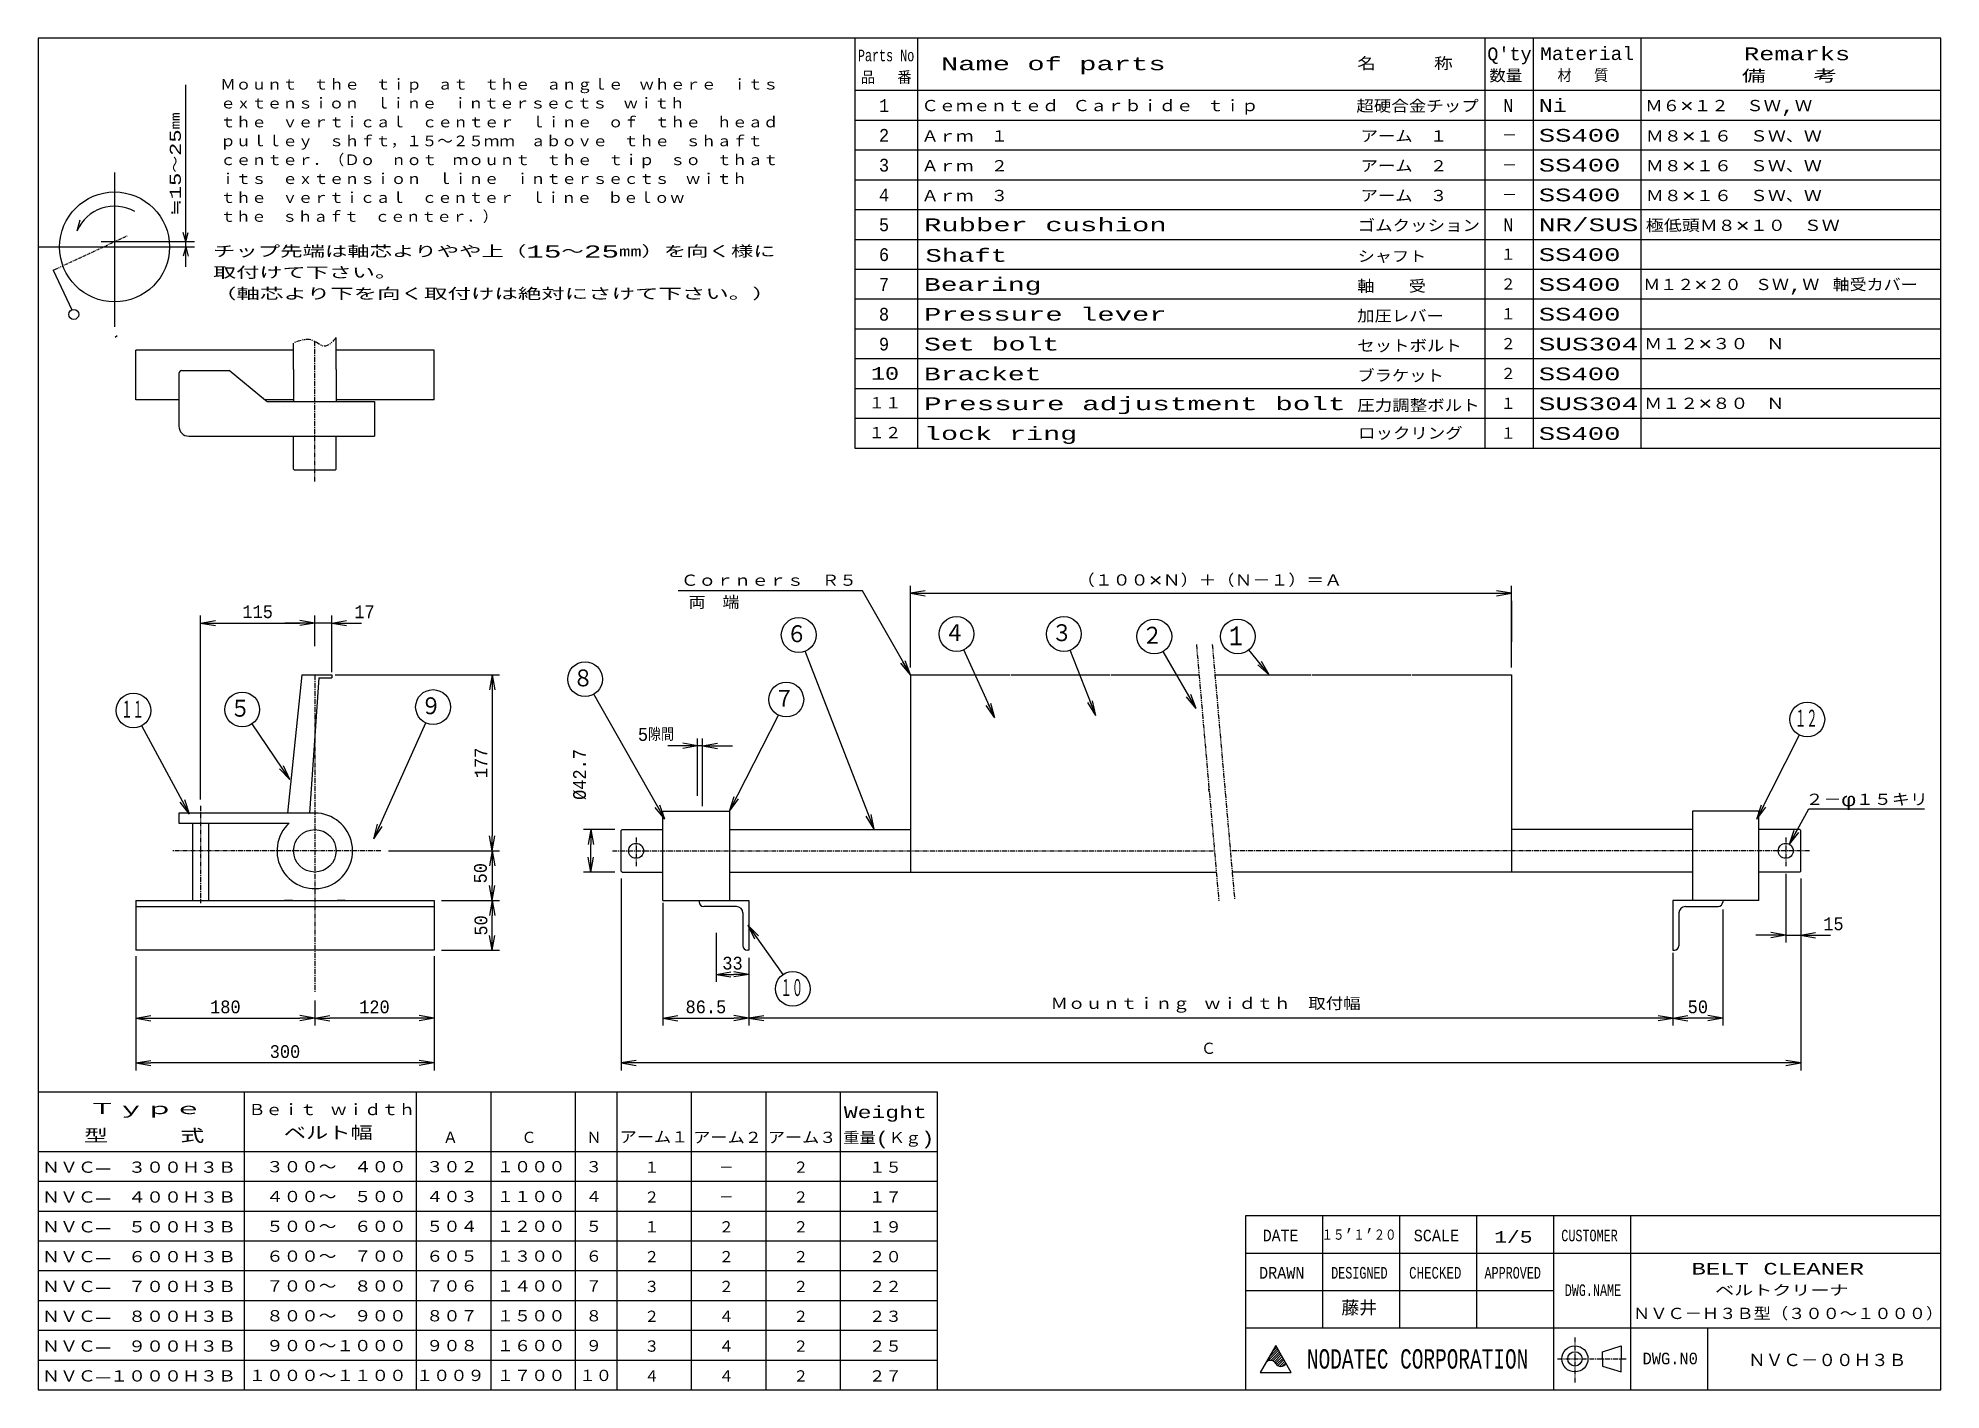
# Model space of a CAD drawing. Extents: x 100 to 2015, y 75 to 1435.
import ezdxf
from ezdxf.enums import TextEntityAlignment as Align

# ---------------------------------------------------------------- set-up
doc = ezdxf.new("R2010")
doc.units = 0
for name, pattern in [('EXLTYPE1', [1.2, 0.6, -0.6]), ('EXLTYPE2', [8, 5, -1, 1, -1]), ('EXLTYPE3', [10, 5, -1, 1, -1, 1, -1])]:
    doc.linetypes.add(name, pattern=pattern)
doc.layers.get('0').update_dxf_attribs({"linetype": 'CONTINUOUS'})
doc.layers.get('DEFPOINTS').update_dxf_attribs({"linetype": 'CONTINUOUS'})
doc.styles.add('EXCADDIM1', font='monotxt', dxfattribs={"width": 0.92, "bigfont": 'extfont'})
doc.styles.add('EXCADSTD', font='monotxt', dxfattribs={"bigfont": 'extfont'})
doc.styles.get("Standard").update_dxf_attribs({"font": 'monotxt', "bigfont": 'extfont'})
doc.dimstyles.new('ISO-25', dxfattribs={"dimtxt": 2.5, "dimasz": 2.5, "dimexe": 1.25, "dimexo": 0.625, "dimtad": 1, "dimtxsty": 'STANDARD', "dimcen": 2.5, "dimazin": 3, "dimtfac": 1, "dimtmove": 0, "dimatfit": 3})

msp = doc.modelspace()

# ---------------------------------------------------------------- texts
at = {"color": 6, "linetype": 'CONTINUOUS', "style": 'EXCADSTD'}
for s, height, width, p, p2 in [('Parts No', 11.693, 0.722866, (925.07, 1411.65), (981.82, 1411.65)), ("Q'ty", 12.862, 1.255103, (1558.49, 1412.61), (1603.08, 1412.61)), ('Material', 12.862, 1.319919, (1611.6, 1412.91), (1706.19, 1412.91)), ('Remarks', 12.862, 1.319912, (1816.87, 1412.71), (1923.59, 1412.71)), ('品  番', 12.862, 1.112842, (928.03, 1388.81), (979.15, 1388.81)), ('Name of parts', 12.8622, 1.54528, (1008.59, 1402.71), (1234.8, 1402.71)), ('名    称', 12.862, 1.339643, (1427.63, 1402.71), (1523.63, 1402.71)), ('数量', 12.862, 1.638628, (1560.52, 1390.41), (1593.64, 1390.41)), ('材  質', 12.862, 1.112842, (1629.13, 1390.71), (1680.25, 1390.71)), ('備\u3000\u3000考', 12.862, 2.271569, (1814.57, 1390.21), (1910.57, 1390.21)), ('Ｍｏｕｎｔ\u3000ｔｈｅ\u3000ｔｉｐ\u3000ａｔ\u3000ｔｈｅ\u3000ａｎｇｌｅ\u3000ｗｈｅｒｅ\u3000ｉｔｓ', 12.2191, 1.496911, (283.35, 1382), (845.14, 1382)), ('ｅｘｔｅｎｓｉｏｎ\u3000ｌｉｎｅ\u3000ｉｎｔｅｒｓｅｃｔｓ\u3000ｗｉｔｈ', 12.2191, 1.496967, (283.35, 1363), (751.09, 1363)), ('1', 12.86, 1.514626, (946.26, 1360.71), (956.47, 1360.71)), ('Ｃｅｍｅｎｔｅｄ Ｃａｒｂｉｄｅ ｔｉｐ', 12.8622, 1.525284, (989.04, 1360.21), (1328.16, 1360.21)), ('超硬合金チップ', 12.862, 1.634283, (1426.7, 1359.91), (1549.82, 1359.91)), ('N', 12.86, 0.925605, (1574.49, 1360.71), (1584.7, 1360.71)), ('Ni', 12.862, 1.70553, (1610.28, 1360.71), (1638.49, 1360.71)), ('Ｍ６×１２\u3000ＳＷ,Ｗ', 12.862, 1.624189, (1717.36, 1360.21), (1885.48, 1360.21)), ('ｔｈｅ\u3000ｖｅｒｔｉｃａｌ\u3000ｃｅｎｔｅｒ\u3000ｌｉｎｅ\u3000ｏｆ\u3000ｔｈｅ\u3000ｈｅａｄ', 12.2191, 1.496911, (283.35, 1344), (845.14, 1344)), ('2', 12.86, 0.980052, (946.26, 1330.71), (956.47, 1330.71)), ('Ａｒｍ\u3000１', 12.862, 1.634942, (989.04, 1329.67), (1076.16, 1329.67)), ('アーム\u3000１', 12.862, 1.634942, (1431.03, 1329.67), (1518.15, 1329.67)), ('SS400', 12.862, 1.383656, (1610.28, 1330.71), (1692.49, 1330.71)), ('Ｍ８×１６\u3000ＳＷ、Ｗ', 12.862, 1.633797, (1718, 1329.71), (1895.12, 1329.71)), ('ｐｕｌｌｅｙ\u3000ｓｈｆｔ，１５～２５ｍｍ\u3000ａｂｏｖｅ\u3000ｔｈｅ\u3000ｓｈａｆｔ', 12.2191, 1.496919, (283.35, 1325), (829.47, 1325)), ('－', 12.86, 1.645752, (1573.16, 1330.53), (1588.28, 1330.53)), ('ｃｅｎｔｅｒ．（Ｄｏ\u3000ｎｏｔ\u3000ｍｏｕｎｔ\u3000ｔｈｅ\u3000ｔｉｐ\u3000ｓｏ\u3000ｔｈａｔ', 12.2191, 1.496911, (283.35, 1306), (845.14, 1306)), ('3', 12.86, 0.980052, (946.26, 1300.71), (956.47, 1300.71)), ('Ａｒｍ\u3000２', 12.862, 1.634942, (989.04, 1299.67), (1076.16, 1299.67)), ('アーム\u3000２', 12.862, 1.634942, (1431.03, 1299.67), (1518.15, 1299.67)), ('－', 12.86, 1.645752, (1573.16, 1300.53), (1588.28, 1300.53)), ('SS400', 12.862, 1.383656, (1610.28, 1300.71), (1692.49, 1300.71)), ('Ｍ８×１６\u3000ＳＷ、Ｗ', 12.862, 1.633797, (1718, 1299.71), (1895.12, 1299.71)), ('ｉｔｓ\u3000ｅｘｔｅｎｓｉｏｎ\u3000ｌｉｎｅ\u3000ｉｎｔｅｒｓｅｃｔｓ\u3000ｗｉｔｈ', 12.2191, 1.496928, (283.35, 1287), (813.79, 1287)), ('4', 12.86, 0.925605, (946.26, 1270.71), (956.47, 1270.71)), ('SS400', 12.862, 1.383656, (1610.28, 1270.71), (1692.49, 1270.71)), ('ｔｈｅ\u3000ｖｅｒｔｉｃａｌ\u3000ｃｅｎｔｅｒ\u3000ｌｉｎｅ\u3000ｂｅｌｏｗ', 12.2191, 1.496967, (283.35, 1268), (751.09, 1268)), ('Ａｒｍ\u3000３', 12.862, 1.634942, (989.04, 1269.67), (1076.16, 1269.67)), ('アーム\u3000３', 12.862, 1.634942, (1431.03, 1269.67), (1518.15, 1269.67)), ('－', 12.86, 1.645752, (1573.16, 1270.53), (1588.28, 1270.53)), ('Ｍ８×１６\u3000ＳＷ、Ｗ', 12.862, 1.633797, (1718, 1269.71), (1895.12, 1269.71)), ('ｔｈｅ\u3000ｓｈａｆｔ\u3000ｃｅｎｔｅｒ．）', 12.2191, 1.497192, (283.35, 1249), (562.99, 1249)), ('5', 12.86, 0.980052, (946.26, 1240.71), (956.47, 1240.71)), ('Rubber cushion', 12.8622, 1.62739, (991.59, 1240.71), (1235.8, 1240.71)), ('ゴムクッション', 12.862, 1.634283, (1428, 1239.68), (1551.12, 1239.68)), ('N', 12.86, 0.925605, (1574.49, 1240.71), (1584.7, 1240.71)), ('NR/SUS', 12.862, 1.319379, (1610.28, 1240.71), (1710.49, 1240.71)), ('極低頭Ｍ８×１０\u3000ＳＷ', 12.8622, 1.633695, (1718, 1239.71), (1913.12, 1239.71)), ('チップ先端は軸芯よりやや上（15～25㎜）を向く様に', 12.2191, 2.057259, (276.13, 1214.12), (842.33, 1214.12)), ('6', 12.86, 0.980052, (946.26, 1210.71), (956.47, 1210.71)), ('Shaft', 12.862, 1.677683, (993.05, 1209.91), (1075.26, 1209.91)), ('シャフト', 12.472, 1.68664, (1427.99, 1208.84), (1497.11, 1208.84)), ('１', 12.86, 1.645752, (1571.94, 1210.71), (1587.06, 1210.71)), ('SS400', 12.862, 1.383656, (1610.28, 1210.71), (1692.49, 1210.71)), ('取付けて下さい。', 12.219, 2.269555, (276.13, 1192.75), (462.33, 1192.75)), ('7', 12.86, 0.980052, (946.26, 1180.71), (956.47, 1180.71)), ('Bearing', 12.862, 1.707889, (991.59, 1180.71), (1109.8, 1180.71)), ('軸\u3000\u3000受', 12.862, 1.63553, (1427.63, 1178.68), (1496.75, 1178.68)), ('２', 12.86, 1.645752, (1571.94, 1180.71), (1587.06, 1180.71)), ('SS400', 12.862, 1.383656, (1610.28, 1180.71), (1692.49, 1180.71)), ('Ｍ１２×２０ ＳＷ,Ｗ 軸受カバー', 12.8622, 1.497736, (1715.4, 1180.21), (1991.52, 1180.21)), ('（軸芯より下を向く取付けは絶対にさけて下さい。）', 12.2191, 2.26826, (276.13, 1171.37), (842.33, 1171.37)), ('8', 12.86, 0.980052, (946.26, 1150.71), (956.47, 1150.71)), ('Pressure lever', 12.8622, 1.741094, (991.59, 1150.71), (1235.8, 1150.71)), ('加圧レバー', 12.862, 1.634942, (1427.63, 1148.68), (1514.75, 1148.68)), ('１', 12.86, 1.645752, (1571.94, 1150.71), (1587.06, 1150.71)), ('SS400', 12.862, 1.383656, (1610.28, 1150.71), (1692.49, 1150.71)), ('9', 12.86, 1.041305, (946.26, 1120.71), (956.47, 1120.71)), ('Set bolt', 12.862, 1.751023, (991.59, 1120.71), (1127.8, 1120.71)), ('セットボルト', 12.862, 1.634556, (1427.63, 1118.68), (1532.75, 1118.68)), ('２', 12.86, 1.645752, (1571.94, 1120.71), (1587.06, 1120.71)), ('SUS304', 12.862, 1.363359, (1610.28, 1120.71), (1710.49, 1120.71)), ('Ｍ１２×３０\u3000Ｎ', 12.862, 1.63408, (1716.36, 1120.71), (1857.48, 1120.71)), ('10', 12.862, 1.244576, (938.26, 1091.21), (966.47, 1091.21)), ('Bracket', 12.862, 1.663719, (991.59, 1090.71), (1109.8, 1090.71)), ('ブラケット', 12.862, 1.634942, (1427.63, 1088.68), (1514.75, 1088.68)), ('２', 12.86, 1.645752, (1571.94, 1090.71), (1587.06, 1090.71)), ('SS400', 12.862, 1.383656, (1610.28, 1090.71), (1692.49, 1090.71)), ('１１', 12.862, 1.638628, (935.71, 1061.21), (968.83, 1061.21)), ('Pressure adjustment bolt', 12.8622, 1.693386, (991.59, 1060.71), (1415.8, 1060.71)), ('圧力調整ボルト', 12.862, 1.634283, (1427.63, 1058.68), (1550.75, 1058.68)), ('１', 12.86, 1.645752, (1571.94, 1060.71), (1587.06, 1060.71)), ('SUS304', 12.862, 1.363359, (1610.28, 1060.71), (1710.49, 1060.71)), ('Ｍ１２×８０\u3000Ｎ', 12.862, 1.63408, (1716.36, 1060.71), (1857.48, 1060.71)), ('１２', 12.862, 1.638628, (935.71, 1031.21), (968.83, 1031.21)), ('lock ring', 12.862, 1.824408, (991.59, 1030.71), (1145.8, 1030.71)), ('ロックリング', 12.862, 1.634556, (1428.5, 1030.71), (1533.62, 1030.71)), ('１', 12.86, 1.645752, (1571.94, 1030.71), (1587.06, 1030.71)), ('SS400', 12.862, 1.383656, (1610.28, 1030.71), (1692.49, 1030.71)), ('Ｃｏｒｎｅｒｓ\u3000Ｒ５', 12.862, 1.633797, (746.95, 882.71), (924.07, 882.71)), ('両\u3000端', 12.862, 1.636532, (754.64, 860.74), (805.76, 860.74)), ('６', 19.29, 1.508606, (853.13, 825.44), (873.91, 825.44)), ('４', 19.29, 1.508606, (1011.98, 826.44), (1032.76, 826.44)), ('３', 19.29, 1.508606, (1119.98, 826.44), (1140.76, 826.44)), ('２', 19.29, 1.508606, (1210.98, 823.94), (1231.76, 823.94)), ('1', 19.29, 1.388407, (1298.48, 823.94), (1312.51, 823.94)), ('８', 19.29, 1.508606, (638.13, 780.94), (658.91, 780.94)), ('１１', 19.292, 0.751038, (183.63, 749.44), (206.39, 749.44)), ('５', 19.29, 1.508606, (293.13, 750.44), (313.91, 750.44)), ('９', 19.29, 1.508606, (485.13, 752.94), (505.91, 752.94)), ('７', 19.29, 1.508606, (840.63, 760.44), (861.41, 760.44)), ('１２', 19.292, 0.751038, (1868.13, 740.44), (1890.89, 740.44)), ('２－φ１５キリ', 12.862, 1.634283, (1878.75, 662.31), (2001.87, 662.31)), ('１０', 19.292, 0.751038, (847.13, 469.44), (869.89, 469.44)), ('Ｔｙｐｅ', 12.862, 2.725883, (150.24, 351.21), (265.44, 351.21)), ('Ｂｅｉｔ ｗｉｄｔｈ', 12.862, 1.524933, (311.7, 350.21), (479.82, 350.21)), ('Weight', 11.693, 1.5303, (910.89, 348.51), (994.4, 348.51)), ('型\u3000\u3000\u3000式', 14.031, 2.081524, (146.26, 323.41), (267.26, 323.41)), ('ベルト幅', 14.031, 1.944723, (347.26, 326.41), (436.92, 326.41)), ('Ａ', 12.86, 1.645752, (507.45, 322.21), (522.57, 322.21)), ('Ｃ', 12.86, 1.645752, (586.48, 322.21), (601.6, 322.21)), ('Ｎ', 12.86, 1.645752, (651.91, 322.21), (667.03, 322.21)), ('アーム１', 12.862, 1.63553, (685.33, 322.71), (754.45, 322.71)), ('アーム２', 12.862, 1.63553, (759.33, 322.21), (828.45, 322.21)), ('アーム３', 12.862, 1.63553, (834.33, 322.21), (903.45, 322.21)), ('重量(Ｋｇ)', 12.472, 1.607414, (910.16, 322.14), (1001.81, 322.14)), ('ＮＶＣ―\u3000３００Ｈ３Ｂ', 12.8622, 1.633695, (104, 292.21), (299.12, 292.21)), ('\u3000３００～\u3000４００', 12.862, 1.633923, (311.82, 292.71), (470.94, 292.71)), ('\u3000３０２', 12.862, 1.63553, (473.33, 292.71), (542.45, 292.71)), ('１０００', 12.862, 1.63553, (561.67, 292.71), (630.79, 292.71)), ('\u3000３', 12.862, 1.638628, (634.47, 292.71), (667.59, 292.71)), ('１', 12.86, 1.645752, (710.07, 292.21), (725.19, 292.21)), ('－', 12.86, 1.645752, (785.07, 292.21), (800.19, 292.21)), ('２', 12.86, 1.645752, (860.07, 292.21), (875.19, 292.21)), ('１５', 12.862, 1.638628, (936.17, 292.21), (969.29, 292.21)), ('ＮＶＣ―\u3000４００Ｈ３Ｂ', 12.8622, 1.633695, (104, 262.21), (299.12, 262.21)), ('\u3000４００～\u3000５００', 12.862, 1.633923, (311.82, 262.71), (470.94, 262.71)), ('\u3000４０３', 12.862, 1.63553, (473.33, 262.71), (542.45, 262.71)), ('１１００', 12.862, 1.63553, (561.67, 262.71), (630.79, 262.71)), ('\u3000４', 12.862, 1.638628, (634.47, 262.71), (667.59, 262.71)), ('２', 12.86, 1.645752, (710.07, 262.21), (725.19, 262.21)), ('－', 12.86, 1.645752, (785.07, 262.21), (800.19, 262.21)), ('２', 12.86, 1.645752, (860.07, 262.21), (875.19, 262.21)), ('１７', 12.862, 1.638628, (936.17, 262.21), (969.29, 262.21)), ('ＮＶＣ―\u3000５００Ｈ３Ｂ', 12.8622, 1.633695, (104, 232.21), (299.12, 232.21)), ('\u3000５００～\u3000６００', 12.862, 1.633923, (311.82, 232.71), (470.94, 232.71)), ('\u3000５０４', 12.862, 1.63553, (473.33, 232.71), (542.45, 232.71)), ('１２００', 12.862, 1.63553, (561.67, 232.71), (630.79, 232.71)), ('\u3000５', 12.862, 1.638628, (634.47, 232.71), (667.59, 232.71)), ('１', 12.86, 1.645752, (710.07, 232.21), (725.19, 232.21)), ('２', 12.86, 1.645752, (785.07, 232.21), (800.19, 232.21)), ('２', 12.86, 1.645752, (860.07, 232.21), (875.19, 232.21)), ('１９', 12.862, 1.638628, (936.17, 232.21), (969.29, 232.21)), ('DATE', 11.693, 0.889729, (1332.57, 224.51), (1368.24, 224.51)), ('１５’１’２０', 11.693, 1.098602, (1391.8, 224.99), (1467.04, 224.99)), ('SCALE', 11.693, 0.881936, (1484.44, 224.51), (1530.11, 224.51)), ('1/5', 11.693, 1.172055, (1565.48, 223.07), (1603.98, 223.07)), ('CUSTOMER', 11.693, 0.629161, (1632.97, 224.51), (1689.72, 224.51)), ('ＮＶＣ―\u3000６００Ｈ３Ｂ', 12.8622, 1.633695, (104, 202.21), (299.12, 202.21)), ('\u3000６００～\u3000７００', 12.862, 1.633923, (311.82, 202.71), (470.94, 202.71)), ('\u3000６０５', 12.862, 1.63553, (473.33, 202.71), (542.45, 202.71)), ('１３００', 12.862, 1.63553, (561.67, 202.71), (630.79, 202.71)), ('\u3000６', 12.862, 1.638628, (634.47, 202.71), (667.59, 202.71)), ('２', 12.86, 1.645752, (710.07, 202.21), (725.19, 202.21)), ('２', 12.86, 1.645752, (785.07, 202.21), (800.19, 202.21)), ('２', 12.86, 1.645752, (860.07, 202.21), (875.19, 202.21)), ('２０', 12.862, 1.638628, (936.17, 202.21), (969.29, 202.21)), ('DRAWN', 11.693, 0.804118, (1328.76, 187.01), (1374.43, 187.01)), ('DESIGNED', 11.693, 0.688676, (1401.35, 187.01), (1458.1, 187.01)), ('CHECKED', 11.693, 0.669158, (1479.8, 187.01), (1532.34, 187.01)), ('APPROVED', 11.693, 0.645089, (1555.67, 187.01), (1612.42, 187.01)), ('BELT CLEANER', 11.6929, 1.366692, (1764.02, 191.11), (1937.52, 191.11)), ('ＮＶＣ―\u3000７００Ｈ３Ｂ', 12.8622, 1.633695, (104, 172.21), (299.12, 172.21)), ('\u3000７００～\u3000８００', 12.862, 1.633923, (311.82, 172.71), (470.94, 172.71)), ('\u3000７０６', 12.862, 1.63553, (473.33, 172.71), (542.45, 172.71)), ('１４００', 12.862, 1.63553, (561.67, 172.71), (630.79, 172.71)), ('\u3000７', 12.862, 1.638628, (634.47, 172.71), (667.59, 172.71)), ('３', 12.86, 1.645752, (710.07, 172.21), (725.19, 172.21)), ('２', 12.86, 1.645752, (785.07, 172.21), (800.19, 172.21)), ('２', 12.86, 1.645752, (860.07, 172.21), (875.19, 172.21)), ('２２', 12.862, 1.638628, (936.17, 172.21), (969.29, 172.21)), ('DWG.NAME', 11.693, 0.649198, (1636.41, 169.51), (1693.16, 169.51)), ('ベルトクリーナ', 11.693, 1.961713, (1787.73, 169.11), (1922.08, 169.11)), ('ＮＶＣ―\u3000８００Ｈ３Ｂ', 12.8622, 1.633695, (104, 142.21), (299.12, 142.21)), ('\u3000８００～\u3000９００', 12.862, 1.633923, (311.82, 142.71), (470.94, 142.71)), ('\u3000８０７', 12.862, 1.63553, (473.33, 142.71), (542.45, 142.71)), ('１５００', 12.862, 1.63553, (561.67, 142.71), (630.79, 142.71)), ('\u3000８', 12.862, 1.638628, (634.47, 142.71), (667.59, 142.71)), ('２', 12.86, 1.645752, (710.07, 142.21), (725.19, 142.21)), ('４', 12.86, 1.645752, (785.07, 142.21), (800.19, 142.21)), ('２', 12.86, 1.645752, (860.07, 142.21), (875.19, 142.21)), ('２３', 12.862, 1.638628, (936.17, 142.21), (969.29, 142.21)), ('藤井', 14.811, 1.541604, (1411.6, 149.89), (1447.48, 149.89)), ('ＮＶＣ－Ｈ３Ｂ型（３００～１０００）', 12.8622, 1.587931, (1705.13, 145.09), (2017.33, 145.09)), ('ＮＶＣ―\u3000９００Ｈ３Ｂ', 12.8622, 1.633695, (104, 112.21), (299.12, 112.21)), ('\u3000９００～１０００', 12.862, 1.633923, (311.82, 112.71), (470.94, 112.71)), ('\u3000９０８', 12.862, 1.63553, (473.33, 112.71), (542.45, 112.71)), ('１６００', 12.862, 1.63553, (561.67, 112.71), (630.79, 112.71)), ('\u3000９', 12.862, 1.638628, (634.47, 112.71), (667.59, 112.71)), ('３', 12.86, 1.645752, (710.07, 112.21), (725.19, 112.21)), ('４', 12.86, 1.645752, (785.07, 112.21), (800.19, 112.21)), ('２', 12.86, 1.645752, (860.07, 112.21), (875.19, 112.21)), ('２５', 12.862, 1.638628, (936.17, 112.21), (969.29, 112.21)), ('DWG.N0', 11.693, 0.869388, (1714.71, 100.76), (1770.38, 100.76)), ('ＮＶＣ－００Ｈ３Ｂ', 14.031, 1.497762, (1820.97, 97.64), (1980.09, 97.64)), ('ＮＶＣ―１０００Ｈ３Ｂ', 12.8622, 1.633695, (104, 82.21), (299.12, 82.21)), ('１０００～１１００', 12.862, 1.633923, (311.82, 82.71), (470.94, 82.71)), ('１００９', 12.862, 1.63553, (480.33, 82.71), (549.45, 82.71)), ('１７００', 12.862, 1.63553, (561.67, 82.71), (630.79, 82.71)), ('１０', 12.862, 1.638628, (644.6, 82.71), (677.72, 82.71)), ('４', 12.86, 1.645752, (710.07, 82.21), (725.19, 82.21)), ('４', 12.86, 1.645752, (785.07, 82.21), (800.19, 82.21)), ('２', 12.86, 1.645752, (860.07, 82.21), (875.19, 82.21)), ('２７', 12.862, 1.638628, (936.17, 82.21), (969.29, 82.21))]:
    msp.add_text(s, height=height, dxfattribs=dict(at, width=width)).set_placement(p, p2, align=Align.FIT)
at = {"color": 6, "linetype": 'CONTINUOUS', "style": 'EXCADSTD', "width": 1.50094}
msp.add_text('≒15～25㎜', height=11.108, rotation=90, dxfattribs=at).set_placement((243.71, 1256.06), (243.71, 1360.07), align=Align.FIT)
at = {"color": 2, "linetype": 'CONTINUOUS', "style": 'EXCADSTD'}
for s, height, width, p, p2 in [('（１００×Ｎ）＋（Ｎ－１）＝Ａ', 12.8622, 1.633424, (1145.35, 882.96), (1412.47, 882.96)), ('Ｍｏｕｎｔｉｎｇ ｗｉｄｔｈ\u3000取付幅', 12.8622, 1.572825, (1118.87, 457.06), (1430.99, 457.06)), ('Ｃ', 12.86, 1.645752, (1270.37, 411.81), (1285.49, 411.81))]:
    msp.add_text(s, height=height, dxfattribs=dict(at, width=width)).set_placement(p, p2, align=Align.FIT)
at = {"color": 253, "linetype": 'CONTINUOUS', "style": 'EXCADSTD', "width": 0.648884}
msp.add_text('NODATEC CORPORATION', height=19.4882, dxfattribs=at).set_placement((1376.95, 96.45), (1599.75, 96.45), align=Align.FIT)

# ---------------------------------------------------------------- blocks, each defined once
blk = doc.blocks.new('EX_NORM')
at = {"color": 0, "linetype": 'CONTINUOUS'}
for q in [(-1, 0.17), (-1, 0), (-1, -0.17)]:
    blk.add_line((0, 0), q, dxfattribs=at)
blk = doc.blocks.new('*D15')
at = {"color": 2, "linetype": 'CONTINUOUS'}
for p, q in [((452.599996, 617.330005), (564.5, 617.330005)), ((557, 602.330005), (557, 582.330005)), ((505.999996, 567.330005), (564.5, 567.330005))]:
    blk.add_line(p, q, dxfattribs=at)
at = {"layer": 'DEFPOINTS', "color": 0}
for p in [(445.099996, 617.330005), (498.499996, 567.330005), (557, 567.330005)]:
    blk.add_point(p, dxfattribs=at)
at = {"color": 2, "xscale": 15, "yscale": 15, "zscale": 15}
for p, rotation in [((557, 617.330005), 90), ((557, 567.330005), 270)]:
    blk.add_blockref('EX_NORM', p, dxfattribs=dict(at, rotation=rotation))
at = {"color": 2, "insert": (545.25, 594.830005), "char_height": 12.8622054, "attachment_point": 5, "rotation": 90, "style": 'EXCADDIM1'}
blk.add_mtext('50', dxfattribs=at)
blk = doc.blocks.new('*D16')
at = {"color": 2, "linetype": 'CONTINUOUS'}
for p, q in [((557, 532.3), (557, 552.3)), ((506, 517.3), (564.5, 517.3))]:
    blk.add_line(p, q, dxfattribs=at)
at = {"layer": 'DEFPOINTS', "color": 0}
for p in [(557, 567.3), (557, 567.3), (498.5, 517.3)]:
    blk.add_point(p, dxfattribs=at)
at = {"color": 2, "xscale": 15, "yscale": 15, "zscale": 15}
for p, rotation in [((557, 567.3), 90), ((557, 517.3), 270)]:
    blk.add_blockref('EX_NORM', p, dxfattribs=dict(at, rotation=rotation))
at = {"color": 2, "insert": (545.8, 542.3), "char_height": 12.86, "attachment_point": 5, "rotation": 90, "style": 'EXCADDIM1'}
blk.add_mtext('50', dxfattribs=at)
blk = doc.blocks.new('*D17')
at = {"color": 2, "linetype": 'CONTINUOUS'}
for p, q in [((399, 794.3), (564.5, 794.3)), ((557, 779.3), (557, 632.3))]:
    blk.add_line(p, q, dxfattribs=at)
at = {"layer": 'DEFPOINTS', "color": 0}
for p in [(395.5, 794.3), (557, 617.3), (557, 617.3)]:
    blk.add_point(p, dxfattribs=at)
at = {"color": 2, "xscale": 15, "yscale": 15, "zscale": 15}
for p, rotation in [((557, 794.3), 90), ((557, 617.3), 270)]:
    blk.add_blockref('EX_NORM', p, dxfattribs=dict(at, rotation=rotation))
at = {"color": 2, "insert": (545.8, 705.8), "char_height": 12.86, "attachment_point": 5, "rotation": 90, "style": 'EXCADDIM1'}
blk.add_mtext('177', dxfattribs=at)
blk = doc.blocks.new('*D18')
at = {"color": 2, "linetype": 'CONTINUOUS'}
for p, q in [((263.5, 669), (263.5, 854)), ((278.5, 846.5), (363.5, 846.5)), ((378.5, 827.7), (378.5, 854))]:
    blk.add_line(p, q, dxfattribs=at)
at = {"layer": 'DEFPOINTS', "color": 0}
for p in [(378.5, 846.5), (378.5, 794.3), (263.5, 635.7)]:
    blk.add_point(p, dxfattribs=at)
at = {"color": 2, "xscale": 15, "yscale": 15, "zscale": 15, "rotation": 180}
blk.add_blockref('EX_NORM', (263.5, 846.5), dxfattribs=at)
at = {"color": 2, "xscale": 15, "yscale": 15, "zscale": 15}
blk.add_blockref('EX_NORM', (378.5, 846.5), dxfattribs=at)
at = {"color": 2, "insert": (321, 857.8), "char_height": 12.86, "attachment_point": 5, "style": 'EXCADDIM1'}
blk.add_mtext('115', dxfattribs=at)
blk = doc.blocks.new('*D19')
at = {"color": 2, "linetype": 'CONTINUOUS'}
for p, q in [((363.5, 846.5), (348.5, 846.5)), ((378.5, 823.2), (378.5, 854)), ((395.5, 846.5), (378.5, 846.5)), ((395.5, 797), (395.5, 854)), ((410.5, 846.5), (425.5, 846.5))]:
    blk.add_line(p, q, dxfattribs=at)
at = {"layer": 'DEFPOINTS', "color": 0}
for p in [(378.5, 846.5), (378.5, 820.5), (395.5, 794.3)]:
    blk.add_point(p, dxfattribs=at)
at = {"color": 2, "xscale": 15, "yscale": 15, "zscale": 15}
blk.add_blockref('EX_NORM', (378.5, 846.5), dxfattribs=at)
at = {"color": 2, "xscale": 15, "yscale": 15, "zscale": 15, "rotation": 180}
blk.add_blockref('EX_NORM', (395.5, 846.5), dxfattribs=at)
at = {"color": 2, "insert": (428.5, 857.8), "char_height": 12.86, "attachment_point": 5, "style": 'EXCADDIM1'}
blk.add_mtext('17', dxfattribs=at)
blk = doc.blocks.new('*D20')
at = {"color": 2, "linetype": 'CONTINUOUS'}
for p, q in [((680.3, 638.7), (648.8, 638.7)), ((656.3, 611), (656.3, 623.7)), ((680.3, 596), (648.8, 596))]:
    blk.add_line(p, q, dxfattribs=at)
at = {"layer": 'DEFPOINTS', "color": 0}
for p in [(656.3, 638.7), (687.8, 638.7), (687.8, 596)]:
    blk.add_point(p, dxfattribs=at)
at = {"color": 2, "xscale": 15, "yscale": 15, "zscale": 15}
for p, rotation in [((656.3, 638.7), 90), ((656.3, 596), 270)]:
    blk.add_blockref('EX_NORM', p, dxfattribs=dict(at, rotation=rotation))
at = {"color": 2, "insert": (645.1, 694.2), "char_height": 12.86, "attachment_point": 5, "rotation": 90, "style": 'EXCADDIM1'}
blk.add_mtext('%%c42.7', dxfattribs=at)
blk = doc.blocks.new('*D21')
at = {"color": 2, "linetype": 'CONTINUOUS'}
for p, q in [((1858.8, 594.1), (1858.8, 525)), ((1843.8, 532.5), (1828.8, 532.5)), ((1858.8, 532.5), (1873.8, 532.5)), ((1888.8, 532.5), (1903.8, 532.5))]:
    blk.add_line(p, q, dxfattribs=at)
at = {"layer": 'DEFPOINTS', "color": 0}
for p in [(1858.8, 601.6), (1873.8, 597), (1873.8, 532.5)]:
    blk.add_point(p, dxfattribs=at)
at = {"color": 2, "xscale": 15, "yscale": 15, "zscale": 15}
blk.add_blockref('EX_NORM', (1858.8, 532.5), dxfattribs=at)
at = {"color": 2, "xscale": 15, "yscale": 15, "zscale": 15, "rotation": 180}
blk.add_blockref('EX_NORM', (1873.8, 532.5), dxfattribs=at)
at = {"color": 2, "insert": (1906.8, 543.8), "char_height": 12.86, "attachment_point": 5, "style": 'EXCADDIM1'}
blk.add_mtext('15', dxfattribs=at)
blk = doc.blocks.new('*D22')
at = {"color": 2, "linetype": 'CONTINUOUS'}
for p, q in [((378.5, 466.930008), (378.5, 441.5)), ((483.499996, 449), (393.5, 449))]:
    blk.add_line(p, q, dxfattribs=at)
at = {"layer": 'DEFPOINTS', "color": 0}
for p in [(498.499996, 577.330006), (378.5, 474.430008), (378.5, 449)]:
    blk.add_point(p, dxfattribs=at)
at = {"color": 2, "xscale": 15, "yscale": 15, "zscale": 15, "rotation": 180}
blk.add_blockref('EX_NORM', (378.5, 449), dxfattribs=at)
at = {"color": 2, "xscale": 15, "yscale": 15, "zscale": 15}
blk.add_blockref('EX_NORM', (498.499996, 449), dxfattribs=at)
at = {"color": 2, "insert": (438.499998, 460.25), "char_height": 12.8622054, "attachment_point": 5, "style": 'EXCADDIM1'}
blk.add_mtext('120', dxfattribs=at)
blk = doc.blocks.new('*D23')
at = {"color": 2, "linetype": 'CONTINUOUS'}
blk.add_line((213.499996, 449), (363.5, 449), dxfattribs=at)
at = {"layer": 'DEFPOINTS', "color": 0}
for p in [(198.499996, 577.330006), (378.5, 504), (378.5, 449)]:
    blk.add_point(p, dxfattribs=at)
at = {"color": 2, "xscale": 15, "yscale": 15, "zscale": 15, "rotation": 180}
blk.add_blockref('EX_NORM', (198.499996, 449), dxfattribs=at)
at = {"color": 2, "xscale": 15, "yscale": 15, "zscale": 15}
blk.add_blockref('EX_NORM', (378.5, 449), dxfattribs=at)
at = {"color": 2, "insert": (288.499998, 460.25), "char_height": 12.8622054, "attachment_point": 5, "style": 'EXCADDIM1'}
blk.add_mtext('180', dxfattribs=at)
blk = doc.blocks.new('*D24')
at = {"color": 2, "linetype": 'CONTINUOUS'}
for p, q in [((198.5, 511.5), (198.5, 396.5)), ((498.5, 511.5), (498.5, 396.5)), ((483.5, 404), (213.5, 404))]:
    blk.add_line(p, q, dxfattribs=at)
at = {"layer": 'DEFPOINTS', "color": 0}
for p in [(198.5, 513.2), (498.5, 513.2), (198.5, 404)]:
    blk.add_point(p, dxfattribs=at)
at = {"color": 2, "xscale": 15, "yscale": 15, "zscale": 15, "rotation": 180}
blk.add_blockref('EX_NORM', (198.5, 404), dxfattribs=at)
at = {"color": 2, "xscale": 15, "yscale": 15, "zscale": 15}
blk.add_blockref('EX_NORM', (498.5, 404), dxfattribs=at)
at = {"color": 2, "insert": (348.5, 415.3), "char_height": 12.86, "attachment_point": 5, "style": 'EXCADDIM1'}
blk.add_mtext('300', dxfattribs=at)
blk = doc.blocks.new('*D25')
at = {"color": 2, "linetype": 'CONTINUOUS'}
for p, q in [((1795.349995, 558.330005), (1795.349995, 441.5)), ((1780.349995, 449), (1760.349995, 449))]:
    blk.add_line(p, q, dxfattribs=at)
at = {"layer": 'DEFPOINTS', "color": 0}
for p in [(1795.349995, 565.830005), (1745.349995, 474.000001), (1745.349995, 449)]:
    blk.add_point(p, dxfattribs=at)
at = {"color": 2, "xscale": 15, "yscale": 15, "zscale": 15, "rotation": 180}
blk.add_blockref('EX_NORM', (1745.349995, 449), dxfattribs=at)
at = {"color": 2, "xscale": 15, "yscale": 15, "zscale": 15}
blk.add_blockref('EX_NORM', (1795.349995, 449), dxfattribs=at)
at = {"color": 2, "insert": (1770.349995, 460.25), "char_height": 12.8622054, "attachment_point": 5, "style": 'EXCADDIM1'}
blk.add_mtext('50', dxfattribs=at)
blk = doc.blocks.new('*D26')
at = {"color": 2, "linetype": 'CONTINUOUS'}
for p, q in [((728.8, 564.9), (728.8, 441.5)), ((743.8, 449), (800.3, 449))]:
    blk.add_line(p, q, dxfattribs=at)
at = {"layer": 'DEFPOINTS', "color": 0}
for p in [(728.8, 587.6), (815.3, 474), (815.3, 449)]:
    blk.add_point(p, dxfattribs=at)
at = {"color": 2, "xscale": 15, "yscale": 15, "zscale": 15, "rotation": 180}
blk.add_blockref('EX_NORM', (728.8, 449), dxfattribs=at)
at = {"color": 2, "xscale": 15, "yscale": 15, "zscale": 15}
blk.add_blockref('EX_NORM', (815.3, 449), dxfattribs=at)
at = {"color": 2, "insert": (772.1, 460.3), "char_height": 12.86, "attachment_point": 5, "style": 'EXCADDIM1'}
blk.add_mtext('86.5', dxfattribs=at)
blk = doc.blocks.new('*D27')
at = {"color": 2, "linetype": 'CONTINUOUS'}
for p, q in [((782.349995, 534.930005), (782.349995, 485.5)), ((815.349995, 502.330005), (815.349995, 485.5)), ((797.349995, 493), (800.349995, 493))]:
    blk.add_line(p, q, dxfattribs=at)
at = {"layer": 'DEFPOINTS', "color": 0}
for p in [(782.349995, 542.430005), (815.349995, 509.830005), (815.349995, 493)]:
    blk.add_point(p, dxfattribs=at)
at = {"color": 2, "xscale": 15, "yscale": 15, "zscale": 15, "rotation": 180}
blk.add_blockref('EX_NORM', (782.349995, 493), dxfattribs=at)
at = {"color": 2, "xscale": 15, "yscale": 15, "zscale": 15}
blk.add_blockref('EX_NORM', (815.349995, 493), dxfattribs=at)
at = {"color": 2, "insert": (798.849995, 504.25), "char_height": 12.8622054, "attachment_point": 5, "style": 'EXCADDIM1'}
blk.add_mtext('33', dxfattribs=at)
blk = doc.blocks.new('*D28')
at = {"color": 2, "linetype": 'CONTINUOUS'}
for p, q in [((763.8, 672.7), (763.8, 730.5)), ((768.8, 662.4), (768.8, 730.5)), ((748.8, 723), (733.8, 723)), ((768.8, 723), (763.8, 723)), ((783.8, 723), (798.8, 723))]:
    blk.add_line(p, q, dxfattribs=at)
at = {"layer": 'DEFPOINTS', "color": 0}
for p in [(763.8, 723), (763.8, 647.1), (768.8, 636.8)]:
    blk.add_point(p, dxfattribs=at)
at = {"color": 2, "xscale": 15, "yscale": 15, "zscale": 15}
blk.add_blockref('EX_NORM', (763.8, 723), dxfattribs=at)
at = {"color": 2, "xscale": 15, "yscale": 15, "zscale": 15, "rotation": 180}
blk.add_blockref('EX_NORM', (768.8, 723), dxfattribs=at)
at = {"color": 2, "insert": (721.8, 734.3), "char_height": 12.86, "attachment_point": 5, "style": 'EXCADDIM1'}
blk.add_mtext('5隙間', dxfattribs=at)

# ---------------------------------------------------------------- dimensions: what is measured, and where the dimension line sits
at = {"color": 2, "linetype": 'CONTINUOUS'}
for base, p1, p2, override, picture, middle in [((378.5, 846.5), (263.5, 635.67), (378.5, 794.33), {"dimtxt": 12.862205, "dimasz": 15, "dimexe": 7.5, "dimexo": 33.329999, "dimgap": 0, "dimtad": 1, "dimjust": 0, "dimtih": 0, "dimtoh": 0, "dimdec": 1, "dimzin": 8, "dimlunit": 2, "dimtxsty": 'EXCADDIM1', "dimblk1": 'EX_NORM', "dimblk2": 'EX_NORM', "dimsah": 1, "dimse1": 0, "dimse2": 0, "dimclrd": 2, "dimclre": 2, "dimclrt": 2, "dimtmove": 2}, '*D18', (321, 857.75)), ((378.5, 846.5), (395.5, 794.33), (378.5, 820.5), {"dimtxt": 12.862205, "dimasz": 15, "dimexe": 7.5, "dimexo": 2.67, "dimgap": 0, "dimtad": 1, "dimjust": 1, "dimtih": 0, "dimtoh": 0, "dimdec": 1, "dimzin": 8, "dimlunit": 2, "dimtxsty": 'EXCADDIM1', "dimblk1": 'EX_NORM', "dimblk2": 'EX_NORM', "dimsah": 1, "dimse1": 0, "dimse2": 0, "dimclrd": 2, "dimclre": 2, "dimclrt": 2, "dimtmove": 2}, '*D19', (428.5, 857.75)), ((1873.85, 532.5), (1858.85, 601.57), (1873.85, 596.98), {"dimtxt": 12.862205, "dimasz": 15, "dimexe": 7.5, "dimexo": 7.5, "dimgap": 0, "dimtad": 1, "dimjust": 2, "dimtih": 0, "dimtoh": 0, "dimdec": 1, "dimzin": 8, "dimlunit": 2, "dimtxsty": 'EXCADDIM1', "dimblk1": 'EX_NORM', "dimblk2": 'EX_NORM', "dimsah": 1, "dimse1": 0, "dimse2": 1, "dimclrd": 2, "dimclre": 2, "dimclrt": 2, "dimtmove": 2}, '*D21', (1906.85, 543.75)), ((378.5, 449), (198.5, 577.33), (378.5, 504), {"dimtxt": 12.862205, "dimasz": 15, "dimexe": 0, "dimexo": 0, "dimgap": 0, "dimtad": 1, "dimjust": 0, "dimtih": 0, "dimtoh": 0, "dimdec": 1, "dimzin": 8, "dimlunit": 2, "dimtxsty": 'EXCADDIM1', "dimblk1": 'EX_NORM', "dimblk2": 'EX_NORM', "dimsah": 1, "dimse1": 1, "dimse2": 1, "dimclrd": 2, "dimclre": 2, "dimclrt": 2, "dimtmove": 2}, '*D23', (288.5, 460.25)), ((378.5, 449), (498.5, 577.33), (378.5, 474.43), {"dimtxt": 12.862205, "dimasz": 15, "dimexe": 7.5, "dimexo": 7.5, "dimgap": 0, "dimtad": 1, "dimjust": 0, "dimtih": 0, "dimtoh": 0, "dimdec": 1, "dimzin": 8, "dimlunit": 2, "dimtxsty": 'EXCADDIM1', "dimblk1": 'EX_NORM', "dimblk2": 'EX_NORM', "dimsah": 1, "dimse1": 1, "dimse2": 0, "dimclrd": 2, "dimclre": 2, "dimclrt": 2, "dimtmove": 2}, '*D22', (438.5, 460.25)), ((815.35, 449), (728.85, 587.58), (815.35, 474), {"dimtxt": 12.862205, "dimasz": 15, "dimexe": 7.5, "dimexo": 22.730009, "dimgap": 0, "dimtad": 1, "dimjust": 0, "dimtih": 0, "dimtoh": 0, "dimdec": 1, "dimzin": 8, "dimlunit": 2, "dimtxsty": 'EXCADDIM1', "dimblk1": 'EX_NORM', "dimblk2": 'EX_NORM', "dimsah": 1, "dimse1": 0, "dimse2": 1, "dimclrd": 2, "dimclre": 2, "dimclrt": 2, "dimtmove": 2}, '*D26', (772.1, 460.25)), ((1745.35, 449), (1795.35, 565.83), (1745.35, 474), {"dimtxt": 12.862205, "dimasz": 15, "dimexe": 7.5, "dimexo": 7.5, "dimgap": 0, "dimtad": 1, "dimjust": 0, "dimtih": 0, "dimtoh": 0, "dimdec": 1, "dimzin": 8, "dimlunit": 2, "dimtxsty": 'EXCADDIM1', "dimblk1": 'EX_NORM', "dimblk2": 'EX_NORM', "dimsah": 1, "dimse1": 0, "dimse2": 1, "dimclrd": 2, "dimclre": 2, "dimclrt": 2, "dimtmove": 2}, '*D25', (1770.35, 460.25)), ((815.35, 493), (782.35, 542.43), (815.35, 509.83), {"dimtxt": 12.862205, "dimasz": 15, "dimexe": 7.5, "dimexo": 7.5, "dimgap": 0, "dimtad": 1, "dimjust": 0, "dimtih": 0, "dimtoh": 0, "dimdec": 1, "dimzin": 8, "dimlunit": 2, "dimtxsty": 'EXCADDIM1', "dimblk1": 'EX_NORM', "dimblk2": 'EX_NORM', "dimsah": 1, "dimse1": 0, "dimse2": 0, "dimclrd": 2, "dimclre": 2, "dimclrt": 2, "dimtmove": 2}, '*D27', (798.85, 504.25)), ((198.5, 404), (498.5, 513.17), (198.5, 513.17), {"dimtxt": 12.862205, "dimasz": 15, "dimexe": 7.5, "dimexo": 1.67, "dimgap": 0, "dimtad": 1, "dimjust": 0, "dimtih": 0, "dimtoh": 0, "dimdec": 1, "dimzin": 8, "dimlunit": 2, "dimtxsty": 'EXCADDIM1', "dimblk1": 'EX_NORM', "dimblk2": 'EX_NORM', "dimsah": 1, "dimse1": 0, "dimse2": 0, "dimclrd": 2, "dimclre": 2, "dimclrt": 2, "dimtmove": 2}, '*D24', (348.5, 415.25))]:
    dim = msp.add_linear_dim(base=base, p1=p1, p2=p2, dimstyle='ISO-25', override=override, dxfattribs=at)
    dim.commit()
    dim.dimension.update_dxf_attribs({"geometry": picture, "text_midpoint": middle, "dimtype": 160})
for base, p1, p2, override, picture, middle in [((557, 617.33), (395.5, 794.33), (557, 617.33), {"dimtxt": 12.862205, "dimasz": 15, "dimexe": 7.5, "dimexo": 3.5, "dimgap": 0, "dimtad": 1, "dimjust": 0, "dimtih": 0, "dimtoh": 0, "dimdec": 1, "dimzin": 8, "dimlunit": 2, "dimtxsty": 'EXCADDIM1', "dimblk1": 'EX_NORM', "dimblk2": 'EX_NORM', "dimsah": 1, "dimse1": 0, "dimse2": 1, "dimclrd": 2, "dimclre": 2, "dimclrt": 2, "dimtmove": 2}, '*D17', (545.75, 705.83)), ((557, 567.33), (498.5, 517.33), (557, 567.33), {"dimtxt": 12.862205, "dimasz": 15, "dimexe": 7.5, "dimexo": 7.5, "dimgap": 0, "dimtad": 1, "dimjust": 0, "dimtih": 0, "dimtoh": 0, "dimdec": 1, "dimzin": 8, "dimlunit": 2, "dimtxsty": 'EXCADDIM1', "dimblk1": 'EX_NORM', "dimblk2": 'EX_NORM', "dimsah": 1, "dimse1": 0, "dimse2": 1, "dimclrd": 2, "dimclre": 2, "dimclrt": 2, "dimtmove": 2}, '*D16', (545.75, 542.33))]:
    dim = msp.add_linear_dim(base=base, p1=p1, p2=p2, angle=90, dimstyle='ISO-25', override=override, dxfattribs=at)
    dim.commit()
    dim.dimension.update_dxf_attribs({"geometry": picture, "text_midpoint": middle, "dimtype": 160})
dim = msp.add_linear_dim(base=(763.85, 723), p1=(768.85, 636.83), p2=(763.85, 647.08), text='5隙間', dimstyle='ISO-25', override={"dimtxt": 12.862205, "dimasz": 15, "dimexe": 7.5, "dimexo": 25.569999, "dimgap": 0, "dimtad": 1, "dimjust": 2, "dimtih": 0, "dimtoh": 0, "dimdec": 1, "dimzin": 8, "dimlunit": 2, "dimtxsty": 'EXCADDIM1', "dimblk1": 'EX_NORM', "dimblk2": 'EX_NORM', "dimsah": 1, "dimse1": 0, "dimse2": 0, "dimclrd": 2, "dimclre": 2, "dimclrt": 2, "dimtmove": 2}, dxfattribs=at)
dim.commit()
dim.dimension.update_dxf_attribs({"geometry": '*D28', "text_midpoint": (721.85, 734.25), "dimtype": 160})
dim = msp.add_linear_dim(base=(656.35, 638.68), p1=(687.85, 595.98), p2=(687.85, 638.68), angle=90, text='%%c<>', dimstyle='ISO-25', override={"dimtxt": 12.862205, "dimasz": 15, "dimexe": 7.5, "dimexo": 7.5, "dimgap": 0, "dimtad": 1, "dimjust": 2, "dimtih": 0, "dimtoh": 0, "dimdec": 1, "dimzin": 8, "dimlunit": 2, "dimtxsty": 'EXCADDIM1', "dimblk1": 'EX_NORM', "dimblk2": 'EX_NORM', "dimsah": 1, "dimse1": 0, "dimse2": 0, "dimclrd": 2, "dimclre": 2, "dimclrt": 2, "dimtmove": 2}, dxfattribs=at)
dim.commit()
dim.dimension.update_dxf_attribs({"geometry": '*D20', "text_midpoint": (645.1, 694.18), "dimtype": 160})
dim = msp.add_linear_dim(base=(557, 567.33), p1=(445.1, 617.33), p2=(498.5, 567.33), angle=90, dimstyle='ISO-25', override={"dimtxt": 12.862205, "dimasz": 15, "dimexe": 7.5, "dimexo": 7.5, "dimgap": 0, "dimtad": 1, "dimjust": 0, "dimtih": 0, "dimtoh": 0, "dimdec": 1, "dimzin": 8, "dimlunit": 2, "dimtxsty": 'EXCADDIM1', "dimblk1": 'EX_NORM', "dimblk2": 'EX_NORM', "dimsah": 1, "dimse1": 0, "dimse2": 0, "dimclrd": 2, "dimclre": 2, "dimclrt": 2, "dimtmove": 2}, dxfattribs=at)
dim.commit()
dim.dimension.update_dxf_attribs({"geometry": '*D15', "text_midpoint": (545.25, 594.83), "dimtype": 160, "text_rotation": 90})

# ---------------------------------------------------------------- linework, layer by layer
at = {"color": 253, "linetype": 'CONTINUOUS'}
for p, q in [((2015, 1435), (100, 1435)), ((100, 1435), (100, 75)), ((2015, 75), (2015, 1435)), ((1345.52, 119.81), (1329.85, 92.69)), ((1338.25, 107.22), (1347.46, 116.44)), ((1341.63, 113.08), (1346.56, 118.01)), ((1345.01, 118.93), (1345.65, 119.58)), ((1361.18, 92.69), (1345.52, 119.81)), ((1337.66, 104.16), (1348.37, 114.87)), ((1340.73, 104.76), (1349.28, 113.3)), ((1342.71, 104.26), (1350.18, 111.73)), ((1344.23, 103.3), (1351.09, 110.16)), ((1345.37, 101.97), (1351.99, 108.59)), ((1346.41, 100.53), (1352.9, 107.03)), ((1347.8, 99.45), (1353.81, 105.46)), ((1349.62, 98.79), (1354.71, 103.89)), ((1352.15, 98.86), (1355.62, 102.32)), ((1329.85, 92.69), (1361.18, 92.69)), ((100, 75), (2015, 75))]:
    msp.add_line(p, q, dxfattribs=at)
at = {"color": 6, "linetype": 'CONTINUOUS'}
for p, q in [((922, 1435), (922, 1022.5)), ((985, 1435), (985, 1022.5)), ((1556, 1435), (1556, 1022.5)), ((1605, 1022.5), (1605, 1435)), ((1713, 1435), (1713, 1022.5)), ((248.66, 1204.84), (248.66, 1387.91)), ((922, 1382.5), (2015, 1382.5)), ((922, 1352.5), (2015, 1352.5)), ((922, 1322.5), (2015, 1322.5)), ((177, 1299.64), (177, 1144.5)), ((922, 1292.5), (2015, 1292.5)), ((139.35, 1241.14), (142.28, 1252.05)), ((922, 1262.5), (2015, 1262.5)), ((163.64, 1230.18), (257.38, 1230.18)), ((248.66, 1230.18), (246.18, 1239.45)), ((248.66, 1230.18), (251.14, 1239.45)), ((922, 1232.5), (2015, 1232.5)), ((101.14, 1224.86), (257.38, 1224.86)), ((248.66, 1224.86), (246.18, 1215.59)), ((248.66, 1224.86), (251.14, 1215.59)), ((115.26, 1201.39), (133.87, 1161.47)), ((922, 1202.5), (2015, 1202.5)), ((922, 1172.5), (2015, 1172.5)), ((922, 1142.5), (2015, 1142.5)), ((922, 1112.5), (2015, 1112.5)), ((922, 1082.5), (2015, 1082.5)), ((922, 1052.5), (2015, 1052.5)), ((922, 1022.5), (2015, 1022.5)), ((100, 375), (907.33, 375)), ((307.33, 375), (307.33, 75)), ((480.67, 375), (480.67, 75)), ((555.67, 375), (555.67, 75)), ((640.67, 375), (640.67, 75)), ((682.33, 375), (682.33, 75)), ((757.33, 375), (757.33, 75)), ((832.33, 375), (832.33, 75)), ((907.33, 375), (907.33, 75)), ((907.33, 375), (1004.83, 375)), ((1004.83, 375), (1004.83, 75)), ((100, 315), (1004.83, 315)), ((100, 285), (1004.83, 285)), ((100, 255), (1004.83, 255)), ((1392.5, 250), (1392.5, 137.5)), ((1470, 250), (1470, 137.5)), ((1547.5, 250), (1547.5, 137.5)), ((1625, 250), (1625, 75)), ((1702.5, 250), (1702.5, 75)), ((100, 225), (1004.83, 225)), ((1315, 212.5), (2015, 212.5)), ((100, 195), (1004.83, 195)), ((1315, 175), (1625, 175)), ((100, 165), (1004.83, 165)), ((100, 135), (1004.83, 135)), ((1315, 137.5), (2015, 137.5)), ((1780, 137.5), (1780, 75)), ((1674.35, 113.47), (1693.16, 119.38)), ((1693.16, 119.38), (1693.16, 106.25)), ((100, 105), (1004.83, 105)), ((1674.35, 106.25), (1674.35, 113.47)), ((1674.35, 106.25), (1674.35, 99.03)), ((1674.35, 99.03), (1693.16, 93.12)), ((1693.16, 93.12), (1693.16, 106.25))]:
    msp.add_line(p, q, dxfattribs=at)
at = {"color": 6, "linetype": 'EXLTYPE1'}
msp.add_line((125.05, 1205.95), (189.69, 1236.09), dxfattribs=at)
at = {"color": 6, "linetype": 'EXLTYPE3'}
for p, q in [((115.26, 1201.39), (125.05, 1205.95)), ((125.05, 1205.95), (125.3, 1205.41)), ((125.3, 1205.41), (125.26, 1205.39)), ((177.5, 1134), (179.57, 1135.74))]:
    msp.add_line(p, q, dxfattribs=at)
at = {"color": 7, "linetype": 'CONTINUOUS'}
for p, q in [((399.85, 1101.5), (399.85, 1133.57)), ((357.15, 1121), (198.5, 1121)), ((198.5, 1071), (198.5, 1121)), ((357.15, 1101.5), (357.15, 1128.2)), ((498.5, 1121), (399.85, 1121)), ((498.5, 1071), (498.5, 1121)), ((241.75, 1097.5), (241.75, 1078.5)), ((241.75, 1097.5), (241.75, 1044.5)), ((244.75, 1100.5), (292.16, 1100.5)), ((328.74, 1070.51), (292.16, 1100.5)), ((357.15, 1101.5), (357.15, 1074.5)), ((399.85, 1101.5), (399.85, 1074.5)), ((357.15, 1074.5), (357.15, 1069.5)), ((399.85, 1074.5), (399.85, 1069.5)), ((241.75, 1071), (198.5, 1071)), ((357.15, 1071), (327.99, 1071)), ((330.18, 1069.5), (438.7, 1069.5)), ((346.76, 1064.5), (346.75, 1064.5)), ((498.5, 1071), (399.85, 1071)), ((438.71, 1069.5), (438.67, 1034.47)), ((251.75, 1034.5), (438.67, 1034.5)), ((357.15, 1001.26), (357.15, 1033.5)), ((399.85, 1001.26), (399.85, 1033.5)), ((357.15, 1001.26), (358.15, 1000.26)), ((398.85, 1000.26), (358.15, 1000.26)), ((399.85, 1001.26), (398.85, 1000.26)), ((365.5, 794.33), (350.99, 655.33)), ((365.5, 794.33), (395.5, 794.33)), ((382.45, 791.33), (373.16, 655.33)), ((382.45, 791.33), (395.5, 791.33)), ((385.5, 794.33), (385.5, 794.33)), ((395.5, 794.33), (395.5, 791.33)), ((977.85, 794.33), (1077.85, 794.33)), ((977.85, 794.33), (977.85, 596.33)), ((1078.85, 794.33), (1178.85, 794.33)), ((1179.85, 794.33), (1268.38, 794.33)), ((1284.36, 794.33), (1380.85, 794.33)), ((1381.85, 794.33), (1481.85, 794.33)), ((1482.85, 794.33), (1582.85, 794.33)), ((1582.85, 794.33), (1582.85, 596.33)), ((378.5, 655.33), (241.75, 655.33)), ((241.75, 655.33), (241.75, 645.33)), ((728.85, 657.33), (795.85, 657.33)), ((728.85, 567.33), (728.85, 657.33)), ((795.85, 657.33), (795.85, 567.33)), ((1764.85, 657.33), (1764.85, 567.33)), ((1831.85, 657.33), (1764.85, 657.33)), ((1831.85, 567.33), (1831.85, 657.33)), ((241.75, 645.33), (352.81, 645.33)), ((255.5, 645.33), (255.5, 567.33)), ((271.5, 645.33), (271.5, 567.33)), ((687.85, 638.68), (686.85, 637.68)), ((686.85, 596.98), (686.85, 637.68)), ((687.85, 638.68), (728.85, 638.68)), ((795.85, 638.68), (977.85, 638.68)), ((1764.85, 638.68), (1582.85, 638.68)), ((1872.85, 638.68), (1831.85, 638.68)), ((1872.85, 638.68), (1873.85, 637.68)), ((1873.85, 596.98), (1873.85, 637.68)), ((687.85, 595.98), (686.85, 596.98)), ((687.85, 595.98), (728.85, 595.98)), ((795.85, 595.98), (1285.73, 595.98)), ((1764.85, 595.98), (1301.71, 595.98)), ((1872.85, 595.98), (1831.85, 595.98)), ((1872.85, 595.98), (1873.85, 596.98)), ((198.5, 567.33), (198.5, 517.33)), ((198.5, 567.33), (498.5, 567.33)), ((198.5, 561.33), (498.5, 561.33)), ((356, 567.33), (348, 567.33)), ((356.03, 567.33), (348.03, 567.33)), ((401, 567.33), (409, 567.33)), ((409.03, 567.33), (401.03, 567.33)), ((438.65, 567.33), (438.65, 567.33)), ((498.5, 567.33), (498.5, 517.33)), ((728.85, 567.33), (815.35, 567.33)), ((765.35, 567.33), (765.35, 565.83)), ((802.85, 561.33), (769.85, 561.33)), ((815.35, 567.33), (815.35, 517.33)), ((1745.35, 567.33), (1745.35, 517.33)), ((1831.85, 567.33), (1745.35, 567.33)), ((1757.85, 561.33), (1790.85, 561.33)), ((1795.35, 567.33), (1795.35, 565.83)), ((809.35, 554.83), (809.35, 521.83)), ((1751.35, 554.83), (1751.35, 521.83)), ((498.5, 517.33), (198.5, 517.33)), ((815.35, 517.33), (813.85, 517.33)), ((1745.35, 517.33), (1746.85, 517.33)), ((1315, 250), (1315, 75)), ((2015, 250), (1315, 250))]:
    msp.add_line(p, q, dxfattribs=at)
at = {"color": 4, "linetype": 'EXLTYPE2'}
for p, q in [((378.5, 989), (378.5, 1129.75)), ((378.5, 794.33), (378.5, 474.43)), ((263.5, 662.72), (263.5, 564.83)), ((378.5, 617.33), (235, 617.33)), ((445.1, 617.33), (378.5, 617.33)), ((677.95, 617.33), (1283.87, 617.33)), ((701.85, 630.77), (701.85, 601.57)), ((1882.75, 617.33), (1299.84, 617.33)), ((1858.85, 630.77), (1858.85, 601.57)), ((1646.65, 127.6), (1646.65, 82.5)), ((1629.18, 106.25), (1698.1, 106.25))]:
    msp.add_line(p, q, dxfattribs=at)
at = {"color": 2, "linetype": 'CONTINUOUS'}
for p, q in [((977.85, 801.83), (977.85, 884)), ((1582.85, 801.83), (1582.85, 884)), ((992.85, 879), (977.85, 876.5)), ((977.85, 876.5), (1582.85, 876.5)), ((977.85, 876.5), (992.85, 874)), ((1582.85, 876.5), (1567.85, 879)), ((1567.85, 874), (1582.85, 876.5)), ((1582.85, 869), (1582.85, 827.5)), ((686.85, 589.48), (686.85, 396.5)), ((1873.85, 589.48), (1873.85, 396.5)), ((815.35, 509.83), (815.35, 441.5)), ((1745.35, 514.7), (1745.35, 441.5)), ((830.35, 451.5), (815.35, 449)), ((1745.35, 449), (815.35, 449)), ((815.35, 449), (830.35, 446.5)), ((1745.35, 449), (1730.35, 451.5)), ((1730.35, 446.5), (1745.35, 449)), ((701.85, 406.5), (686.85, 404)), ((1873.85, 404), (686.85, 404)), ((686.85, 404), (701.85, 401.5)), ((1873.85, 404), (1858.85, 406.5)), ((1858.85, 401.5), (1873.85, 404))]:
    msp.add_line(p, q, dxfattribs=at)
at = {"color": 3, "linetype": 'EXLTYPE3'}
for p, q in [((1265.7, 824.96), (1288.31, 566.57)), ((1281.68, 824.96), (1304.16, 567.95))]:
    msp.add_line(p, q, dxfattribs=at)
at = {"color": 3, "linetype": 'EXLTYPE1'}
msp.add_line((1278.35, 677.5), (1278.35, 680.39), dxfattribs=at)
at = {"color": 6, "linetype": 'EXLTYPE3', "flags": 128}
msp.add_lwpolyline([(399.85, 1133.57), (399.73, 1133.43), (399.41, 1133.03), (398.89, 1132.42), (398.21, 1131.66), (397.39, 1130.78), (396.47, 1129.83), (395.46, 1128.85), (394.39, 1127.91), (393.29, 1127.03), (392.18, 1126.27), (391.09, 1125.67), (389.42, 1125.12), (387.83, 1125.03), (386.31, 1125.32), (384.82, 1125.92), (383.34, 1126.73), (381.84, 1127.68), (380.29, 1128.68), (378.67, 1129.67), (376.95, 1130.55), (375.09, 1131.24), (373.09, 1131.67), (371.22, 1131.78), (369.27, 1131.67), (367.3, 1131.4), (365.35, 1130.99), (363.49, 1130.5), (361.76, 1129.97), (360.22, 1129.43), (358.93, 1128.95), (357.94, 1128.54), (357.31, 1128.27), (357.15, 1128.2)], dxfattribs=at)
at = {"color": 6, "linetype": 'CONTINUOUS'}
for centre, radius in [((177, 1224.86), 55.29), ((135.99, 1156.94), 5), ((1646.65, 106.25), 13.13), ((1646.65, 106.25), 7.22), ((1646.65, 106.25), 7.22)]:
    msp.add_circle(centre, radius, dxfattribs=at)
at = {"color": 4, "linetype": 'CONTINUOUS'}
for centre in [(865.5, 834.5), (1024.35, 835.5), (1132.35, 835.5), (1223.35, 833), (1307.35, 833), (650.5, 790), (853, 769.5), (196, 758.5), (305.5, 759.5), (497.5, 762), (1880.5, 749.5), (859.5, 478.5)]:
    msp.add_circle(centre, 17.5, dxfattribs=at)
at = {"color": 7, "linetype": 'CONTINUOUS'}
for centre, radius in [((378.5, 617.33), 21.35), ((701.85, 617.33), 7.5), ((1858.85, 617.33), 7.5)]:
    msp.add_circle(centre, radius, dxfattribs=at)
at = {"color": 6, "linetype": 'CONTINUOUS'}
msp.add_arc((177, 1224.86), 41.01, 60.25261, 156.62045, dxfattribs=at)
at = {"color": 7, "linetype": 'CONTINUOUS'}
for centre, radius, start, end in [((244.75, 1097.5), 3, 90, 180), ((346.76, 1094.5), 30, 233.08709, 236.44269), ((251.75, 1044.5), 10, 180, 270), ((378.5, 617.33), 38, 132.5369, 90), ((348, 568.33), 1, 266.36005, 270), ((356, 568.33), 1, 270, 273.63995), ((401, 568.33), 1, 266.36005, 270), ((769.85, 565.83), 4.5, 180, 270), ((802.85, 554.83), 6.5, 0, 90), ((1757.85, 554.83), 6.5, 90, 180), ((1790.85, 565.83), 4.5, 270, 0), ((813.85, 521.83), 4.5, 180, 270), ((1746.85, 521.83), 4.5, 270, 0)]:
    msp.add_arc(centre, radius, start, end, dxfattribs=at)
at = {"color": 253, "linetype": 'CONTINUOUS'}
for centre, start, end in [((1340.3, 98.77), 29.52788, 150.47212), ((1350.74, 104.69), 209.52785, 330.47215)]:
    msp.add_arc(centre, 6, start, end, dxfattribs=at)

msp.set_redraw_order([(e.dxf.handle, doc.entitydb.next_handle()) for e in msp.query("TEXT MTEXT ATTDEF DIMENSION ARC_DIMENSION")])  # texts and dimensions are drawn at this point

# ---------------------------------------------------------------- leaders
at = {"color": 4, "linetype": 'CONTINUOUS'}
for points in [[(977.85, 794.33), (929.75, 879), (744.15, 879)], [(941.35, 639), (871.83, 818.18)], [(1062.85, 751), (1031.61, 819.58)], [(1164.35, 753.5), (1138.71, 819.2)], [(1265.55, 760.45), (1232.15, 817.87)], [(1338.85, 794.5), (1318.43, 819.46)], [(730.85, 649.08), (659.17, 774.8)], [(795.85, 657.33), (845.06, 753.91)], [(252.53, 654.19), (204.34, 743.11)], [(353.5, 689), (315.35, 745.03)], [(437.83, 629.33), (490.32, 746.04)], [(1829.85, 649.08), (1872.62, 733.88)], [(1862.44, 623.92), (1882, 659.5), (1998.61, 659.5)], [(814.35, 542.5), (849.41, 492.8)]]:
    msp.add_leader(points, dimstyle='ISO-25', override={"dimasz": 15, "dimldrblk": 'EX_NORM'}, dxfattribs=at)

doc.saveas('drawing.dxf')
